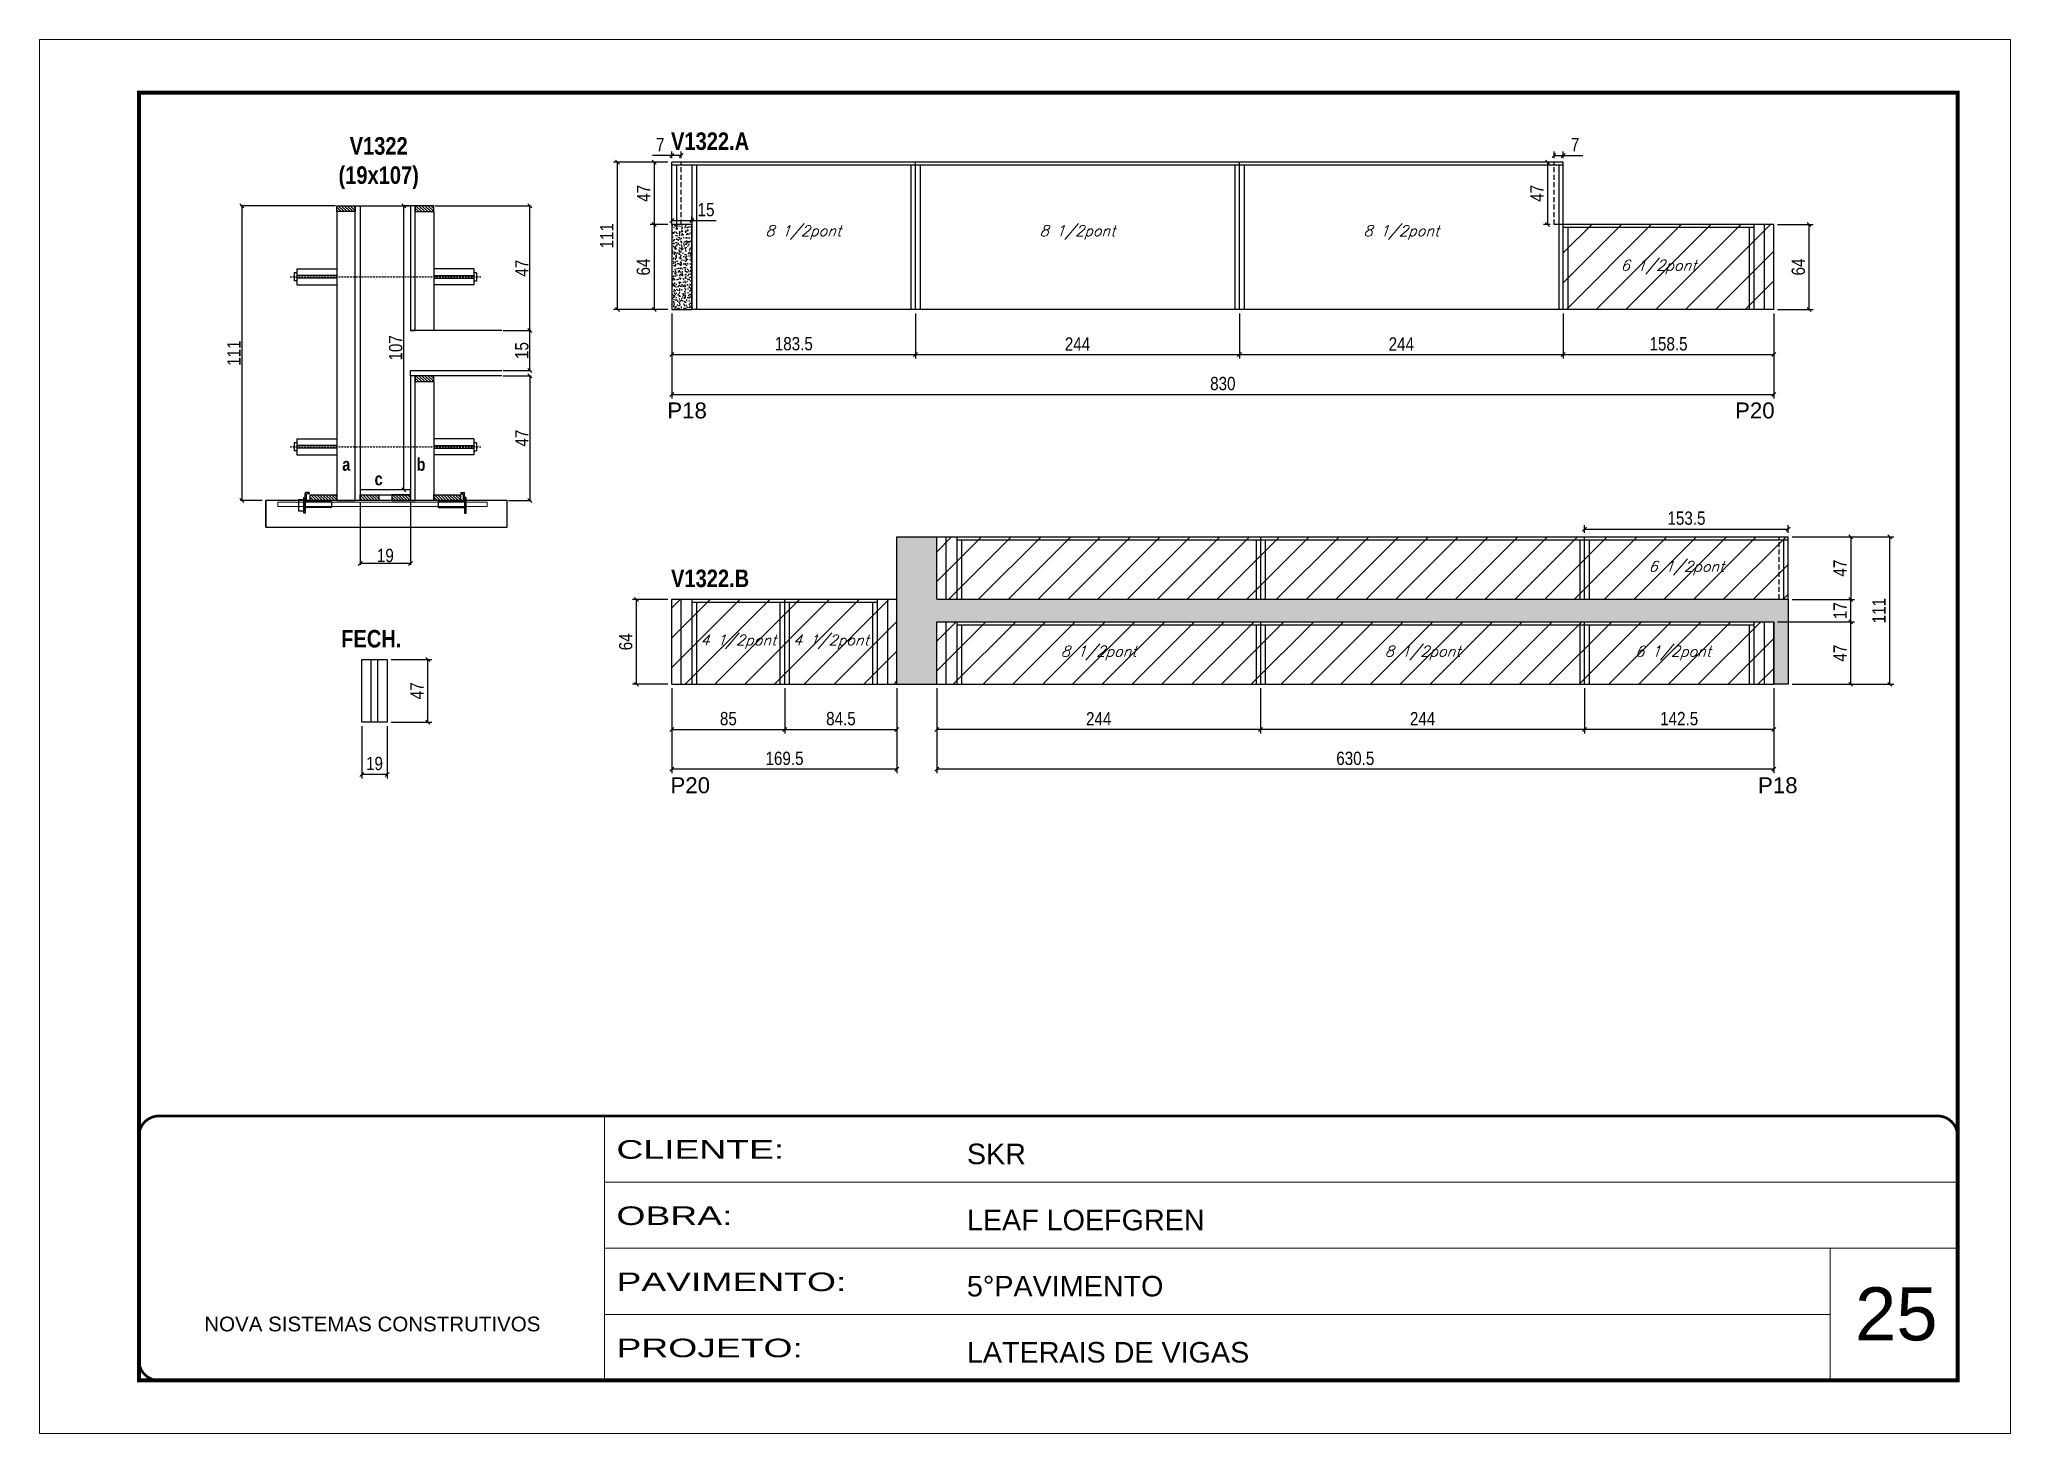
# Model space of a CAD drawing. Extents: x 3309 to 10384, y -2522 to 14608.
# Drawn here: x 3309 to 4794, y 6666 to 7716 of the extents above; entities that cross this region are included whole.
import ezdxf

# ---------------------------------------------------------------- set-up
doc = ezdxf.new("R2010")
doc.units = 0
for name, pattern in [('CONTINUO', [0]), ('DASHED', [0.75, 0.5, -0.25]), ('HIDDEN', [0.375, 0.25, -0.125])]:
    doc.linetypes.add(name, pattern=pattern)
for name, color, linetype in [('5', 5, 'Continuous'), ('barrote', 251, 'Continuous'), ('COTA', 241, 'Continuous'), ('detalhes', 4, 'Continuous'), ('NOMENCLATURA', 7, 'Continuous'), ('Painéis', 200, 'Continuous'), ('presilha', 1, 'Continuous'), ('SARR_2.2x10', 60, 'Continuous'), ('SARR_2.2x7', 40, 'Continuous'), ('SARR_3.5x7', 81, 'Continuous'), ('TENSOR', 3, 'Continuous'), ('texto', 7, 'Continuous')]:
    doc.layers.add(name, color=color, linetype=linetype)
for name, color, linetype, lineweight in [('CARIMBO', 255, 'Continuous', 9), ('CONCRETO', 251, 'Continuous', 25), ('Folhas', 255, 'Continuous', 9), ('Hachura', 251, 'Continuous', 9), ('SARRAFO DE PRESSAO', 251, 'DASHED', 9), ('SCO-___-LAJ', 2, 'Continuous', 0)]:
    doc.layers.add(name, color=color, linetype=linetype, lineweight=lineweight)
doc.styles.add('ARIAL', font='arial.ttf')
doc.styles.add('COTA TECNICA', font='techl___.ttf', dxfattribs={"height": 10})
doc.styles.add('COTA TECNICA 2X', font='techl___.ttf', dxfattribs={"height": 10})
doc.styles.add('Romans', font='romans.shx')
doc.styles.get("Standard").update_dxf_attribs({"font": 'arial.ttf'})
doc.styles.add('TECNICA', font='techb___.ttf', dxfattribs={"height": 10})
doc.styles.add('Tecnologia', font='')
doc.styles.get('Tecnologia').set_extended_font_data('Forgotten Futurist')
doc.dimstyles.new('PAINEL', dxfattribs={"dimtxt": 10, "dimasz": 3, "dimexe": 3, "dimexo": 3, "dimgap": 3, "dimtad": 1, "dimdec": 1, "dimzin": 12, "dimdsep": 46, "dimtxsty": 'COTA TECNICA', "dimblk1": 'OBLIQUE', "dimblk2": 'OBLIQUE', "dimsah": 1, "dimcen": 0.9, "dimclrd": 4, "dimclre": 4, "dimclrt": 240, "dimadec": 1, "dimazin": 3, "dimtfac": 1, "dimtdec": 1, "dimtmove": 0, "dimatfit": 3, "dimfxl": 1, "dimtolj": 1, "dimtzin": 12, "dimarcsym": 0})
doc.dimstyles.new('SECAO', dxfattribs={"dimscale": 0.333333, "dimtxt": 5, "dimasz": 9, "dimexe": 3, "dimexo": 3, "dimgap": 3, "dimtad": 1, "dimdec": 1, "dimlfac": 0.5, "dimzin": 12, "dimdsep": 46, "dimtxsty": 'COTA TECNICA 2X', "dimblk1": 'OBLIQUE', "dimblk2": 'OBLIQUE', "dimsah": 1, "dimcen": 0.9, "dimclrd": 4, "dimclre": 4, "dimclrt": 240, "dimadec": 1, "dimazin": 3, "dimtfac": 1, "dimtdec": 1, "dimtmove": 0, "dimatfit": 3, "dimfxl": 1, "dimtolj": 1, "dimtzin": 12, "dimarcsym": 0})
pattern_1 = [(135, (36786.496, -116143.0389), (-1.122532015, -1.122532015), [])]

msp = doc.modelspace()

# ---------------------------------------------------------------- texts
at = {"layer": '5', "linetype": 'Continuous'}
for s, rotation, p in [('P18', 0.00004, (3782.38, 7430.98)), ('P20', 0.00004, (4586.78, 7430.98)), ('P20', 359.99996, (3784.75, 7148.71)), ('P18', 359.99996, (4604.08, 7148.71))]:
    msp.add_text(s, height=12, rotation=rotation, dxfattribs=at).set_placement(p)
at = {"layer": 'CARIMBO', "style": 'ARIAL'}
msp.add_text('25', height=40, dxfattribs=at).set_placement((4677.23, 6736.55))
at = {"layer": 'detalhes', "style": 'TECNICA'}
for s, p in [('a', (3537.48, 7391.57)), ('b', (3593.46, 7391.56)), ('c', (3561.85, 7380.6))]:
    msp.add_text(s, height=9.6, dxfattribs=at).set_placement(p)
at = {"layer": 'NOMENCLATURA', "style": 'TECNICA'}
for s, p in [('V1322.A', (3785.21, 7633.2)), ('V1322.B', (3785.21, 7303.92)), ('FECH.', (3536.71, 7258.47))]:
    msp.add_text(s, height=13.2, dxfattribs=at).set_placement(p)
at = {"layer": 'NOMENCLATURA', "insert": (3564.96, 7642.83), "char_height": 13.2, "attachment_point": 2, "style": 'TECNICA'}
msp.add_mtext_dynamic_manual_height_columns('V1322\\P(19x107)', width=300.2766, gutter_width=1, heights=[0], dxfattribs=at)
at = {"layer": 'texto', "color": 2, "char_height": 8, "attachment_point": 5, "style": 'Romans'}
for s, insert in [('{\\Q19;\\C256;8 1/2pont}', (3884.83, 7571.01)), ('{\\Q19;\\C256;8 1/2pont}', (4091.42, 7571.01)), ('{\\Q19;\\C256;8 1/2pont}', (4335.42, 7571.01)), ('{\\Q19;\\C256;6 1/2pont}', (4529.17, 7545.01)), ('{\\Q19;\\C256;6 1/2pont}', (4550.17, 7318.24)), ('{\\Q19;\\C256;4 1/2pont}', (3835.92, 7262.74)), ('{\\Q19;\\C256;4 1/2pont}', (3905.67, 7262.74)), ('{\\Q19;\\C256;8 1/2pont}', (4107.42, 7254.3)), ('{\\Q19;\\C256;8 1/2pont}', (4351.42, 7254.3)), ('{\\Q19;\\C256;6 1/2pont}', (4540.17, 7254.3))]:
    msp.add_mtext(s, dxfattribs=dict(at, insert=insert))

# ---------------------------------------------------------------- blocks, each defined once
blk = doc.blocks.new('9999999999')
at = {"color": 30, "linetype": 'CONTINUO'}
for p, q in [((98564.6, 34230.2), (98564.6, 34429.4)), ((98564.6, 34379.6), (99584, 34379.6)), ((98564.6, 34329.8), (99488, 34329.8)), ((99584, 34329.8), (99488, 34329.8)), ((99488, 34329.8), (99488, 34230.2)), ((98564.6, 34280), (99488, 34280))]:
    blk.add_line(p, q, dxfattribs=at)
at = {"color": 30, "linetype": 'CONTINUO', "const_width": 2}
blk.add_lwpolyline([(99584, 34230.2), (99584, 34414.4, 0.414214), (99569, 34429.4), (98229, 34429.4, 0.414214), (98214, 34414.4), (98214, 34245.2, 0.414214), (98229, 34230.2), (99584, 34230.2)], format="xyb", dxfattribs=at)
at = {"layer": 'Folhas'}
blk.add_lwpolyline([(98139, 34190.2), (99624, 34190.2), (99624, 35240.2), (98139, 35240.2)], close=True, dxfattribs=at)
at = {"layer": 'Folhas', "color": 30, "const_width": 3}
blk.add_lwpolyline([(98214, 34230.2), (99584, 34230.2), (99584, 35200.2), (98214, 35200.2)], close=True, dxfattribs=at)
at = {"color": 7, "linetype": 'Continuous', "ltscale": 5, "style": 'ARIAL'}
for s, height, p in [('SKR', 15.48, (98837.7, 34393.1)), ('LEAF LOEFGREN', 15.483, (98837.7, 34343.3)), ('5°PAVIMENTO', 15.483, (98837.7, 34293.5)), ('NOVA SISTEMAS CONSTRUTIVOS', 11.059, (98263.2, 34267.2)), ('LATERAIS DE VIGAS', 15.483, (98837.7, 34243.7))]:
    blk.add_text(s, height=height, dxfattribs=at).set_placement(p)
at = {"layer": 'Folhas', "color": 7, "style": 'Tecnologia', "width": 1.5}
for s, p in [('CLIENTE:', (98573.7, 34397.2)), ('OBRA:', (98573.7, 34347.3)), ('PAVIMENTO:', (98573.7, 34297.5)), ('PROJETO:', (98573.7, 34247.7))]:
    blk.add_text(s, height=14, dxfattribs=at).set_placement(p)
blk = doc.blocks.new('_Oblique')
at = {"color": 0, "linetype": 'ByBlock', "lineweight": -2}
blk.add_line((-0.5, -0.5), (0.5, 0.5), dxfattribs=at)
blk = doc.blocks.new('*D640')
at = {"layer": 'COTA', "color": 4, "lineweight": -2, "transparency": 16777216}
for p, q in [((3551, 7368.1), (3551, 7320.7)), ((3589, 7368.1), (3589, 7320.7)), ((3589, 7321.7), (3551, 7321.7))]:
    blk.add_line(p, q, dxfattribs=at)
at = {"layer": 'Defpoints', "color": 0, "transparency": 16777216}
for p in [(3551, 7369.1), (3589, 7369.1), (3551, 7321.7)]:
    blk.add_point(p, dxfattribs=at)
at = {"layer": 'COTA', "color": 4, "lineweight": -2, "transparency": 16777216, "xscale": 3, "yscale": 3, "zscale": 3, "rotation": 180}
blk.add_blockref('_Oblique', (3551, 7321.7), dxfattribs=at)
at = {"layer": 'COTA', "color": 4, "lineweight": -2, "transparency": 16777216, "xscale": 3, "yscale": 3, "zscale": 3}
blk.add_blockref('_Oblique', (3589, 7321.7), dxfattribs=at)
at = {"layer": 'COTA', "color": 240, "transparency": 16777216, "insert": (3570, 7327.7), "char_height": 10, "attachment_point": 5, "style": 'COTA TECNICA 2X'}
blk.add_mtext('\\A1;19', dxfattribs=at)
blk = doc.blocks.new('PRESILHA METÁLICA 1')
at = {"layer": 'presilha'}
for p, q in [((0, 13), (6, 13)), ((0, 13), (0, 0)), ((6, 0), (0, 0)), ((6, 15.5), (7.5, 15.5)), ((6, -2.5), (6, 15.5)), ((6, 13), (6, 0)), ((7.5, 10.6), (7.5, 19.9)), ((7.5, 15.5), (7.5, -2.5)), ((37.5, 4.1), (7.5, 4.1)), ((12, 21), (8.6, 21)), ((9, 11.6), (9, 18.9)), ((12, 19.5), (9.6, 19.5)), ((37.5, 11), (9.6, 11)), ((12, 21), (12, 19.5)), ((37.5, 11), (37.5, 4.1)), ((7.5, -2.5), (6, -2.5))]:
    blk.add_line(p, q, dxfattribs=at)
for centre, radius, start, end in [((8.6, 19.9), 1.14, 90, 180), ((9.6, 18.9), 0.57, 90, 180), ((9.6, 11.6), 0.57, 180, 270)]:
    blk.add_arc(centre, radius, start, end, dxfattribs=at)
blk = doc.blocks.new('PRESILHA METÁLICA 2')
at = {"layer": 'presilha'}
for p, q in [((-5.2, 23.5), (-5.2, 22)), ((-5.2, 23.5), (-1.9, 23.5)), ((-0.8, 14.6), (-0.8, 22.4)), ((-30.8, 13.5), (-30.8, 6.6)), ((-30.8, 13.5), (-2.8, 13.5)), ((-30.8, 6.6), (-0.8, 6.6)), ((-5.2, 22), (-2.8, 22)), ((-2.2, 14.1), (-2.2, 21.4)), ((0.8, 18), (-0.8, 18)), ((-0.8, 18), (-0.8, 0)), ((-0.8, 0), (0.8, 0)), ((0.8, 0), (0.8, 18))]:
    blk.add_line(p, q, dxfattribs=at)
for centre, radius, start, end in [((-1.9, 22.4), 1.14, 0, 90), ((-2.8, 21.4), 0.57, 0, 90), ((-2.8, 14.1), 0.57, 270, 0)]:
    blk.add_arc(centre, radius, start, end, dxfattribs=at)
blk = doc.blocks.new('*D641')
at = {"layer": 'COTA', "color": 4, "lineweight": -2, "transparency": 16777216}
for p, q in [((3532.4, 7591.1), (3460.9, 7591.1)), ((3461.9, 7591.1), (3461.9, 7369.1)), ((3477.1, 7369.1), (3460.9, 7369.1))]:
    blk.add_line(p, q, dxfattribs=at)
at = {"layer": 'Defpoints', "color": 0, "transparency": 16777216}
for p in [(3533.4, 7591.1), (3461.9, 7369.1), (3478.1, 7369.1)]:
    blk.add_point(p, dxfattribs=at)
at = {"layer": 'COTA', "color": 4, "lineweight": -2, "transparency": 16777216, "xscale": 3, "yscale": 3, "zscale": 3}
for p, rotation in [((3461.9, 7591.1), 90), ((3461.9, 7369.1), 270)]:
    blk.add_blockref('_Oblique', p, dxfattribs=dict(at, rotation=rotation))
at = {"layer": 'COTA', "color": 240, "transparency": 16777216, "insert": (3455.9, 7480.1), "char_height": 10, "attachment_point": 5, "rotation": 90, "style": 'COTA TECNICA 2X'}
blk.add_mtext('\\A1;111', dxfattribs=at)
blk = doc.blocks.new('*D642')
at = {"layer": 'COTA', "color": 4, "lineweight": -2, "transparency": 16777216}
for p, q in [((3658.7, 7463.1), (3679.9, 7463.1)), ((3678.9, 7463.1), (3678.9, 7369.1)), ((3662.8, 7369.1), (3679.9, 7369.1))]:
    blk.add_line(p, q, dxfattribs=at)
at = {"layer": 'Defpoints', "color": 0, "transparency": 16777216}
for p in [(3657.7, 7463.1), (3661.8, 7369.1), (3678.9, 7369.1)]:
    blk.add_point(p, dxfattribs=at)
at = {"layer": 'COTA', "color": 4, "lineweight": -2, "transparency": 16777216, "xscale": 3, "yscale": 3, "zscale": 3}
for p, rotation in [((3678.9, 7463.1), 90), ((3678.9, 7369.1), 270)]:
    blk.add_blockref('_Oblique', p, dxfattribs=dict(at, rotation=rotation))
at = {"layer": 'COTA', "color": 240, "transparency": 16777216, "insert": (3672.8, 7416.1), "char_height": 10, "attachment_point": 5, "rotation": 90, "style": 'COTA TECNICA 2X'}
blk.add_mtext('\\A1;47', dxfattribs=at)
blk = doc.blocks.new('*D643')
at = {"layer": 'COTA', "color": 4, "lineweight": -2, "transparency": 16777216}
for p, q in [((3588, 7591.1), (3582.9, 7591.1)), ((3583.9, 7377.1), (3583.9, 7591.1)), ((3588, 7377.1), (3582.9, 7377.1))]:
    blk.add_line(p, q, dxfattribs=at)
at = {"layer": 'Defpoints', "color": 0, "transparency": 16777216}
for p in [(3583.9, 7591.1), (3589, 7591.1), (3589, 7377.1)]:
    blk.add_point(p, dxfattribs=at)
at = {"layer": 'COTA', "color": 4, "lineweight": -2, "transparency": 16777216, "xscale": 3, "yscale": 3, "zscale": 3}
for p, rotation in [((3583.9, 7591.1), 90), ((3583.9, 7377.1), 270)]:
    blk.add_blockref('_Oblique', p, dxfattribs=dict(at, rotation=rotation))
at = {"layer": 'COTA', "color": 240, "transparency": 16777216, "insert": (3577.8, 7484.1), "char_height": 10, "attachment_point": 5, "rotation": 90, "style": 'COTA TECNICA 2X'}
blk.add_mtext('\\A1;107', dxfattribs=at)
blk = doc.blocks.new('*D644')
at = {"layer": 'COTA', "color": 4, "lineweight": -2, "transparency": 16777216}
for p, q in [((3658.7, 7497.1), (3679.9, 7497.1)), ((3678.9, 7467.1), (3678.9, 7497.1)), ((3658.7, 7467.1), (3679.9, 7467.1))]:
    blk.add_line(p, q, dxfattribs=at)
at = {"layer": 'Defpoints', "color": 0, "transparency": 16777216}
for p in [(3657.7, 7497.1), (3678.9, 7497.1), (3657.7, 7467.1)]:
    blk.add_point(p, dxfattribs=at)
at = {"layer": 'COTA', "color": 4, "lineweight": -2, "transparency": 16777216, "xscale": 3, "yscale": 3, "zscale": 3}
for p, rotation in [((3678.9, 7497.1), 90), ((3678.9, 7467.1), 270)]:
    blk.add_blockref('_Oblique', p, dxfattribs=dict(at, rotation=rotation))
at = {"layer": 'COTA', "color": 240, "transparency": 16777216, "insert": (3672.8, 7482.1), "char_height": 10, "attachment_point": 5, "rotation": 90, "style": 'COTA TECNICA 2X'}
blk.add_mtext('\\A1;15', dxfattribs=at)
blk = doc.blocks.new('*D645')
at = {"layer": 'COTA', "color": 4, "lineweight": -2, "transparency": 16777216}
for p, q in [((3607.6, 7591.1), (3679.9, 7591.1)), ((3678.9, 7497.1), (3678.9, 7591.1)), ((3658.7, 7497.1), (3679.9, 7497.1))]:
    blk.add_line(p, q, dxfattribs=at)
at = {"layer": 'Defpoints', "color": 0, "transparency": 16777216}
for p in [(3606.6, 7591.1), (3678.9, 7591.1), (3657.7, 7497.1)]:
    blk.add_point(p, dxfattribs=at)
at = {"layer": 'COTA', "color": 4, "lineweight": -2, "transparency": 16777216, "xscale": 3, "yscale": 3, "zscale": 3}
for p, rotation in [((3678.9, 7591.1), 90), ((3678.9, 7497.1), 270)]:
    blk.add_blockref('_Oblique', p, dxfattribs=dict(at, rotation=rotation))
at = {"layer": 'COTA', "color": 240, "transparency": 16777216, "insert": (3672.8, 7544.1), "char_height": 10, "attachment_point": 5, "rotation": 90, "style": 'COTA TECNICA 2X'}
blk.add_mtext('\\A1;47', dxfattribs=at)
blk = doc.blocks.new('*D662')
at = {"layer": 'COTA', "color": 4, "lineweight": -2, "transparency": 16777216}
for p, q in [((3785.9, 7510), (3785.9, 7476)), ((3969.4, 7510), (3969.4, 7476)), ((3785.9, 7479), (3969.4, 7479))]:
    blk.add_line(p, q, dxfattribs=at)
at = {"layer": 'Defpoints', "color": 0, "transparency": 16777216}
for p in [(3785.9, 7513), (3969.4, 7513), (3969.4, 7479)]:
    blk.add_point(p, dxfattribs=at)
at = {"layer": 'COTA', "color": 4, "lineweight": -2, "transparency": 16777216, "xscale": 3, "yscale": 3, "zscale": 3, "rotation": 180}
blk.add_blockref('_Oblique', (3785.9, 7479), dxfattribs=at)
at = {"layer": 'COTA', "color": 4, "lineweight": -2, "transparency": 16777216, "xscale": 3, "yscale": 3, "zscale": 3}
blk.add_blockref('_Oblique', (3969.4, 7479), dxfattribs=at)
at = {"layer": 'COTA', "color": 240, "transparency": 16777216, "insert": (3877.7, 7487.2), "char_height": 10, "attachment_point": 5, "style": 'COTA TECNICA'}
blk.add_mtext('\\A1;183.5', dxfattribs=at)
blk = doc.blocks.new('*D663')
at = {"layer": 'COTA', "color": 4, "lineweight": -2, "transparency": 16777216}
for p, q in [((4213.4, 7510), (4213.4, 7476)), ((4457.4, 7510), (4457.4, 7476)), ((4213.4, 7479), (4457.4, 7479))]:
    blk.add_line(p, q, dxfattribs=at)
at = {"layer": 'Defpoints', "color": 0, "transparency": 16777216}
for p in [(4213.4, 7513), (4457.4, 7513), (4457.4, 7479)]:
    blk.add_point(p, dxfattribs=at)
at = {"layer": 'COTA', "color": 4, "lineweight": -2, "transparency": 16777216, "xscale": 3, "yscale": 3, "zscale": 3, "rotation": 180}
blk.add_blockref('_Oblique', (4213.4, 7479), dxfattribs=at)
at = {"layer": 'COTA', "color": 4, "lineweight": -2, "transparency": 16777216, "xscale": 3, "yscale": 3, "zscale": 3}
blk.add_blockref('_Oblique', (4457.4, 7479), dxfattribs=at)
at = {"layer": 'COTA', "color": 240, "transparency": 16777216, "insert": (4335.4, 7487), "char_height": 10, "attachment_point": 5, "style": 'COTA TECNICA'}
blk.add_mtext('\\A1;244', dxfattribs=at)
blk = doc.blocks.new('*D661')
at = {"layer": 'COTA', "color": 4, "lineweight": -2, "transparency": 16777216}
for p, q in [((3785.9, 7510), (3785.9, 7446)), ((4615.9, 7510), (4615.9, 7446)), ((3785.9, 7449), (4615.9, 7449))]:
    blk.add_line(p, q, dxfattribs=at)
at = {"layer": 'Defpoints', "color": 0, "transparency": 16777216}
for p in [(3785.9, 7513), (4615.9, 7513), (4615.9, 7449)]:
    blk.add_point(p, dxfattribs=at)
at = {"layer": 'COTA', "color": 4, "lineweight": -2, "transparency": 16777216, "xscale": 3, "yscale": 3, "zscale": 3, "rotation": 180}
blk.add_blockref('_Oblique', (3785.9, 7449), dxfattribs=at)
at = {"layer": 'COTA', "color": 4, "lineweight": -2, "transparency": 16777216, "xscale": 3, "yscale": 3, "zscale": 3}
blk.add_blockref('_Oblique', (4615.9, 7449), dxfattribs=at)
at = {"layer": 'COTA', "color": 240, "transparency": 16777216, "insert": (4200.9, 7457.2), "char_height": 10, "attachment_point": 5, "style": 'COTA TECNICA'}
blk.add_mtext('\\A1;830', dxfattribs=at)
blk = doc.blocks.new('*D664')
at = {"layer": 'COTA', "color": 4, "lineweight": -2, "transparency": 16777216}
for p, q in [((3782.9, 7624), (3769.5, 7624)), ((3772.5, 7624), (3772.5, 7577)), ((3782.9, 7577), (3769.5, 7577))]:
    blk.add_line(p, q, dxfattribs=at)
at = {"layer": 'Defpoints', "color": 0, "transparency": 16777216}
for p in [(3785.9, 7624), (3772.5, 7577), (3785.9, 7577)]:
    blk.add_point(p, dxfattribs=at)
at = {"layer": 'COTA', "color": 4, "lineweight": -2, "transparency": 16777216, "xscale": 3, "yscale": 3, "zscale": 3}
for p, rotation in [((3772.5, 7624), 90), ((3772.5, 7577), 270)]:
    blk.add_blockref('_Oblique', p, dxfattribs=dict(at, rotation=rotation))
at = {"layer": 'COTA', "color": 240, "transparency": 16777216, "insert": (3764.5, 7600.5), "char_height": 10, "attachment_point": 5, "rotation": 90, "style": 'COTA TECNICA'}
blk.add_mtext('\\A1;47', dxfattribs=at)
blk = doc.blocks.new('*D665')
at = {"layer": 'COTA', "color": 4, "lineweight": -2, "transparency": 16777216}
for p, q in [((3969.4, 7510), (3969.4, 7476)), ((4213.4, 7510), (4213.4, 7476)), ((3969.4, 7479), (4213.4, 7479))]:
    blk.add_line(p, q, dxfattribs=at)
at = {"layer": 'Defpoints', "color": 0, "transparency": 16777216}
for p in [(3969.4, 7513), (4213.4, 7513), (4213.4, 7479)]:
    blk.add_point(p, dxfattribs=at)
at = {"layer": 'COTA', "color": 4, "lineweight": -2, "transparency": 16777216, "xscale": 3, "yscale": 3, "zscale": 3, "rotation": 180}
blk.add_blockref('_Oblique', (3969.4, 7479), dxfattribs=at)
at = {"layer": 'COTA', "color": 4, "lineweight": -2, "transparency": 16777216, "xscale": 3, "yscale": 3, "zscale": 3}
blk.add_blockref('_Oblique', (4213.4, 7479), dxfattribs=at)
at = {"layer": 'COTA', "color": 240, "transparency": 16777216, "insert": (4091.4, 7487), "char_height": 10, "attachment_point": 5, "style": 'COTA TECNICA'}
blk.add_mtext('\\A1;244', dxfattribs=at)
blk = doc.blocks.new('*D666')
at = {"layer": 'COTA', "color": 4, "lineweight": -2, "transparency": 16777216}
for p, q in [((4457.4, 7510), (4457.4, 7476)), ((4615.9, 7510), (4615.9, 7476)), ((4457.4, 7479), (4615.9, 7479))]:
    blk.add_line(p, q, dxfattribs=at)
at = {"layer": 'Defpoints', "color": 0, "transparency": 16777216}
for p in [(4457.4, 7513), (4615.9, 7513), (4615.9, 7479)]:
    blk.add_point(p, dxfattribs=at)
at = {"layer": 'COTA', "color": 4, "lineweight": -2, "transparency": 16777216, "xscale": 3, "yscale": 3, "zscale": 3, "rotation": 180}
blk.add_blockref('_Oblique', (4457.4, 7479), dxfattribs=at)
at = {"layer": 'COTA', "color": 4, "lineweight": -2, "transparency": 16777216, "xscale": 3, "yscale": 3, "zscale": 3}
blk.add_blockref('_Oblique', (4615.9, 7479), dxfattribs=at)
at = {"layer": 'COTA', "color": 240, "transparency": 16777216, "insert": (4536.7, 7487.1), "char_height": 10, "attachment_point": 5, "style": 'COTA TECNICA'}
blk.add_mtext('\\A1;158.5', dxfattribs=at)
blk = doc.blocks.new('*D667')
at = {"layer": 'COTA', "color": 4, "lineweight": -2, "transparency": 16777216}
for p, q in [((4618.9, 7577), (4645.6, 7577)), ((4642.6, 7513), (4642.6, 7577)), ((4618.9, 7513), (4645.6, 7513))]:
    blk.add_line(p, q, dxfattribs=at)
at = {"layer": 'Defpoints', "color": 0, "transparency": 16777216}
for p in [(4615.9, 7577), (4642.6, 7577), (4615.9, 7513)]:
    blk.add_point(p, dxfattribs=at)
at = {"layer": 'COTA', "color": 4, "lineweight": -2, "transparency": 16777216, "xscale": 3, "yscale": 3, "zscale": 3}
for p, rotation in [((4642.6, 7577), 90), ((4642.6, 7513), 270)]:
    blk.add_blockref('_Oblique', p, dxfattribs=dict(at, rotation=rotation))
at = {"layer": 'COTA', "color": 240, "transparency": 16777216, "insert": (4634.5, 7545), "char_height": 10, "attachment_point": 5, "rotation": 90, "style": 'COTA TECNICA'}
blk.add_mtext('\\A1;64', dxfattribs=at)
blk = doc.blocks.new('*D668')
at = {"layer": 'COTA', "color": 4, "lineweight": -2, "transparency": 16777216}
for p, q in [((3574.3, 7249.3), (3604.9, 7249.3)), ((3601.9, 7202.3), (3601.9, 7249.3)), ((3574.3, 7202.3), (3604.9, 7202.3))]:
    blk.add_line(p, q, dxfattribs=at)
at = {"layer": 'Defpoints', "color": 0, "transparency": 16777216}
for p in [(3571.3, 7249.3), (3601.9, 7249.3), (3571.3, 7202.3)]:
    blk.add_point(p, dxfattribs=at)
at = {"layer": 'COTA', "color": 4, "lineweight": -2, "transparency": 16777216, "xscale": 3, "yscale": 3, "zscale": 3}
for p, rotation in [((3601.9, 7249.3), 90), ((3601.9, 7202.3), 270)]:
    blk.add_blockref('_Oblique', p, dxfattribs=dict(at, rotation=rotation))
at = {"layer": 'COTA', "color": 240, "transparency": 16777216, "insert": (3593.8, 7225.8), "char_height": 10, "attachment_point": 5, "rotation": 90, "style": 'COTA TECNICA'}
blk.add_mtext('\\A1;47', dxfattribs=at)
blk = doc.blocks.new('*D669')
at = {"layer": 'COTA', "color": 4, "lineweight": -2, "transparency": 16777216}
for p, q in [((3552.3, 7199.3), (3552.3, 7159.9)), ((3571.3, 7199.3), (3571.3, 7159.9)), ((3571.3, 7162.9), (3552.3, 7162.9))]:
    blk.add_line(p, q, dxfattribs=at)
at = {"layer": 'Defpoints', "color": 0, "transparency": 16777216}
for p in [(3552.3, 7202.3), (3571.3, 7202.3), (3552.3, 7162.9)]:
    blk.add_point(p, dxfattribs=at)
at = {"layer": 'COTA', "color": 4, "lineweight": -2, "transparency": 16777216, "xscale": 3, "yscale": 3, "zscale": 3, "rotation": 180}
blk.add_blockref('_Oblique', (3552.3, 7162.9), dxfattribs=at)
at = {"layer": 'COTA', "color": 4, "lineweight": -2, "transparency": 16777216, "xscale": 3, "yscale": 3, "zscale": 3}
blk.add_blockref('_Oblique', (3571.3, 7162.9), dxfattribs=at)
at = {"layer": 'COTA', "color": 240, "transparency": 16777216, "insert": (3561.8, 7171), "char_height": 10, "attachment_point": 5, "style": 'COTA TECNICA'}
blk.add_mtext('\\A1;19', dxfattribs=at)
blk = doc.blocks.new('*D670')
at = {"layer": 'COTA', "color": 4, "lineweight": -2, "transparency": 16777216}
for p, q in [((4473.4, 7227.7), (4473.4, 7193.7)), ((4615.9, 7227.7), (4615.9, 7193.7)), ((4615.9, 7196.7), (4473.4, 7196.7))]:
    blk.add_line(p, q, dxfattribs=at)
at = {"layer": 'Defpoints', "color": 0, "transparency": 16777216}
for p in [(4473.4, 7230.7), (4615.9, 7230.7), (4473.4, 7196.7)]:
    blk.add_point(p, dxfattribs=at)
at = {"layer": 'COTA', "color": 4, "lineweight": -2, "transparency": 16777216, "xscale": 3, "yscale": 3, "zscale": 3, "rotation": 180}
blk.add_blockref('_Oblique', (4473.4, 7196.7), dxfattribs=at)
at = {"layer": 'COTA', "color": 4, "lineweight": -2, "transparency": 16777216, "xscale": 3, "yscale": 3, "zscale": 3}
blk.add_blockref('_Oblique', (4615.9, 7196.7), dxfattribs=at)
at = {"layer": 'COTA', "color": 240, "transparency": 16777216, "insert": (4544.7, 7204.8), "char_height": 10, "attachment_point": 5, "style": 'COTA TECNICA'}
blk.add_mtext('\\A1;142.5', dxfattribs=at)
blk = doc.blocks.new('*D672')
at = {"layer": 'COTA', "color": 4, "lineweight": -2, "transparency": 16777216}
for p, q in [((3985.4, 7227.7), (3985.4, 7193.7)), ((4229.4, 7227.7), (4229.4, 7193.7)), ((4229.4, 7196.7), (3985.4, 7196.7))]:
    blk.add_line(p, q, dxfattribs=at)
at = {"layer": 'Defpoints', "color": 0, "transparency": 16777216}
for p in [(3985.4, 7230.7), (4229.4, 7230.7), (3985.4, 7196.7)]:
    blk.add_point(p, dxfattribs=at)
at = {"layer": 'COTA', "color": 4, "lineweight": -2, "transparency": 16777216, "xscale": 3, "yscale": 3, "zscale": 3, "rotation": 180}
blk.add_blockref('_Oblique', (3985.4, 7196.7), dxfattribs=at)
at = {"layer": 'COTA', "color": 4, "lineweight": -2, "transparency": 16777216, "xscale": 3, "yscale": 3, "zscale": 3}
blk.add_blockref('_Oblique', (4229.4, 7196.7), dxfattribs=at)
at = {"layer": 'COTA', "color": 240, "transparency": 16777216, "insert": (4107.4, 7204.8), "char_height": 10, "attachment_point": 5, "style": 'COTA TECNICA'}
blk.add_mtext('\\A1;244', dxfattribs=at)
blk = doc.blocks.new('*D671')
at = {"layer": 'COTA', "color": 4, "lineweight": -2, "transparency": 16777216}
for p, q in [((3985.4, 7227.7), (3985.4, 7163.7)), ((4615.9, 7227.7), (4615.9, 7163.7)), ((4615.9, 7166.7), (3985.4, 7166.7))]:
    blk.add_line(p, q, dxfattribs=at)
at = {"layer": 'Defpoints', "color": 0, "transparency": 16777216}
for p in [(3985.4, 7230.7), (4615.9, 7230.7), (3985.4, 7166.7)]:
    blk.add_point(p, dxfattribs=at)
at = {"layer": 'COTA', "color": 4, "lineweight": -2, "transparency": 16777216, "xscale": 3, "yscale": 3, "zscale": 3, "rotation": 180}
blk.add_blockref('_Oblique', (3985.4, 7166.7), dxfattribs=at)
at = {"layer": 'COTA', "color": 4, "lineweight": -2, "transparency": 16777216, "xscale": 3, "yscale": 3, "zscale": 3}
blk.add_blockref('_Oblique', (4615.9, 7166.7), dxfattribs=at)
at = {"layer": 'COTA', "color": 240, "transparency": 16777216, "insert": (4300.7, 7174.9), "char_height": 10, "attachment_point": 5, "style": 'COTA TECNICA'}
blk.add_mtext('\\A1;630.5', dxfattribs=at)
blk = doc.blocks.new('*D673')
at = {"layer": 'COTA', "color": 4, "lineweight": -2, "transparency": 16777216}
for p, q in [((4629.9, 7341.7), (4676.9, 7341.7)), ((4673.9, 7341.7), (4673.9, 7294.7)), ((4629.9, 7294.7), (4676.9, 7294.7))]:
    blk.add_line(p, q, dxfattribs=at)
at = {"layer": 'Defpoints', "color": 0, "transparency": 16777216}
for p in [(4626.9, 7341.7), (4626.9, 7294.7), (4673.9, 7294.7)]:
    blk.add_point(p, dxfattribs=at)
at = {"layer": 'COTA', "color": 4, "lineweight": -2, "transparency": 16777216, "xscale": 3, "yscale": 3, "zscale": 3}
for p, rotation in [((4673.9, 7341.7), 90), ((4673.9, 7294.7), 270)]:
    blk.add_blockref('_Oblique', p, dxfattribs=dict(at, rotation=rotation))
at = {"layer": 'COTA', "color": 240, "transparency": 16777216, "insert": (4665.9, 7318.2), "char_height": 10, "attachment_point": 5, "rotation": 90, "style": 'COTA TECNICA'}
blk.add_mtext('\\A1;47', dxfattribs=at)
blk = doc.blocks.new('*D676')
at = {"layer": 'COTA', "color": 4, "lineweight": -2, "transparency": 16777216}
for p, q in [((4229.4, 7227.7), (4229.4, 7193.7)), ((4473.4, 7227.7), (4473.4, 7193.7)), ((4473.4, 7196.7), (4229.4, 7196.7))]:
    blk.add_line(p, q, dxfattribs=at)
at = {"layer": 'Defpoints', "color": 0, "transparency": 16777216}
for p in [(4229.4, 7230.7), (4473.4, 7230.7), (4229.4, 7196.7)]:
    blk.add_point(p, dxfattribs=at)
at = {"layer": 'COTA', "color": 4, "lineweight": -2, "transparency": 16777216, "xscale": 3, "yscale": 3, "zscale": 3, "rotation": 180}
blk.add_blockref('_Oblique', (4229.4, 7196.7), dxfattribs=at)
at = {"layer": 'COTA', "color": 4, "lineweight": -2, "transparency": 16777216, "xscale": 3, "yscale": 3, "zscale": 3}
blk.add_blockref('_Oblique', (4473.4, 7196.7), dxfattribs=at)
at = {"layer": 'COTA', "color": 240, "transparency": 16777216, "insert": (4351.4, 7204.8), "char_height": 10, "attachment_point": 5, "style": 'COTA TECNICA'}
blk.add_mtext('\\A1;244', dxfattribs=at)
blk = doc.blocks.new('*D674')
at = {"layer": 'COTA', "color": 4, "lineweight": -2, "transparency": 16777216}
for p, q in [((3785.9, 7227.7), (3785.9, 7163.7)), ((3955.4, 7227.7), (3955.4, 7163.7)), ((3955.4, 7166.7), (3785.9, 7166.7))]:
    blk.add_line(p, q, dxfattribs=at)
at = {"layer": 'Defpoints', "color": 0, "transparency": 16777216}
for p in [(3785.9, 7230.7), (3955.4, 7230.7), (3785.9, 7166.7)]:
    blk.add_point(p, dxfattribs=at)
at = {"layer": 'COTA', "color": 4, "lineweight": -2, "transparency": 16777216, "xscale": 3, "yscale": 3, "zscale": 3, "rotation": 180}
blk.add_blockref('_Oblique', (3785.9, 7166.7), dxfattribs=at)
at = {"layer": 'COTA', "color": 4, "lineweight": -2, "transparency": 16777216, "xscale": 3, "yscale": 3, "zscale": 3}
blk.add_blockref('_Oblique', (3955.4, 7166.7), dxfattribs=at)
at = {"layer": 'COTA', "color": 240, "transparency": 16777216, "insert": (3870.7, 7174.9), "char_height": 10, "attachment_point": 5, "style": 'COTA TECNICA'}
blk.add_mtext('\\A1;169.5', dxfattribs=at)
blk = doc.blocks.new('*D675')
at = {"layer": 'COTA', "color": 4, "lineweight": -2, "transparency": 16777216}
for p, q in [((3782.9, 7294.7), (3756.2, 7294.7)), ((3759.2, 7230.7), (3759.2, 7294.7)), ((3782.9, 7230.7), (3756.2, 7230.7))]:
    blk.add_line(p, q, dxfattribs=at)
at = {"layer": 'Defpoints', "color": 0, "transparency": 16777216}
for p in [(3759.2, 7294.7), (3785.9, 7294.7), (3785.9, 7230.7)]:
    blk.add_point(p, dxfattribs=at)
at = {"layer": 'COTA', "color": 4, "lineweight": -2, "transparency": 16777216, "xscale": 3, "yscale": 3, "zscale": 3}
for p, rotation in [((3759.2, 7294.7), 90), ((3759.2, 7230.7), 270)]:
    blk.add_blockref('_Oblique', p, dxfattribs=dict(at, rotation=rotation))
at = {"layer": 'COTA', "color": 240, "transparency": 16777216, "insert": (3751.1, 7262.7), "char_height": 10, "attachment_point": 5, "rotation": 90, "style": 'COTA TECNICA'}
blk.add_mtext('\\A1;64', dxfattribs=at)
blk = doc.blocks.new('*D677')
at = {"layer": 'COTA', "color": 4, "lineweight": -2, "transparency": 16777216}
for p, q in [((4618.9, 7277.7), (4676.9, 7277.7)), ((4673.9, 7230.7), (4673.9, 7277.7)), ((4629.9, 7230.7), (4676.9, 7230.7))]:
    blk.add_line(p, q, dxfattribs=at)
at = {"layer": 'Defpoints', "color": 0, "transparency": 16777216}
for p in [(4615.9, 7277.7), (4673.9, 7277.7), (4626.9, 7230.7)]:
    blk.add_point(p, dxfattribs=at)
at = {"layer": 'COTA', "color": 4, "lineweight": -2, "transparency": 16777216, "xscale": 3, "yscale": 3, "zscale": 3}
for p, rotation in [((4673.9, 7277.7), 90), ((4673.9, 7230.7), 270)]:
    blk.add_blockref('_Oblique', p, dxfattribs=dict(at, rotation=rotation))
at = {"layer": 'COTA', "color": 240, "transparency": 16777216, "insert": (4665.9, 7254.2), "char_height": 10, "attachment_point": 5, "rotation": 90, "style": 'COTA TECNICA'}
blk.add_mtext('\\A1;47', dxfattribs=at)
blk = doc.blocks.new('*D678')
at = {"layer": 'COTA', "color": 4, "lineweight": -2, "transparency": 16777216}
for p, q in [((4629.9, 7294.7), (4676.9, 7294.7)), ((4673.9, 7277.7), (4673.9, 7294.7)), ((4618.9, 7277.7), (4676.9, 7277.7))]:
    blk.add_line(p, q, dxfattribs=at)
at = {"layer": 'Defpoints', "color": 0, "transparency": 16777216}
for p in [(4626.9, 7294.7), (4673.9, 7294.7), (4615.9, 7277.7)]:
    blk.add_point(p, dxfattribs=at)
at = {"layer": 'COTA', "color": 4, "lineweight": -2, "transparency": 16777216, "xscale": 3, "yscale": 3, "zscale": 3}
for p, rotation in [((4673.9, 7294.7), 90), ((4673.9, 7277.7), 270)]:
    blk.add_blockref('_Oblique', p, dxfattribs=dict(at, rotation=rotation))
at = {"layer": 'COTA', "color": 240, "transparency": 16777216, "insert": (4665.9, 7286.2), "char_height": 10, "attachment_point": 5, "rotation": 90, "style": 'COTA TECNICA'}
blk.add_mtext('\\A1;17', dxfattribs=at)
blk = doc.blocks.new('*D679')
at = {"layer": 'COTA', "color": 4, "lineweight": -2, "transparency": 16777216}
for p, q in [((4629.9, 7341.7), (4706.3, 7341.7)), ((4703.3, 7230.7), (4703.3, 7341.7)), ((4629.9, 7230.7), (4706.3, 7230.7))]:
    blk.add_line(p, q, dxfattribs=at)
at = {"layer": 'Defpoints', "color": 0, "transparency": 16777216}
for p in [(4626.9, 7341.7), (4703.3, 7341.7), (4626.9, 7230.7)]:
    blk.add_point(p, dxfattribs=at)
at = {"layer": 'COTA', "color": 4, "lineweight": -2, "transparency": 16777216, "xscale": 3, "yscale": 3, "zscale": 3}
for p, rotation in [((4703.3, 7341.7), 90), ((4703.3, 7230.7), 270)]:
    blk.add_blockref('_Oblique', p, dxfattribs=dict(at, rotation=rotation))
at = {"layer": 'COTA', "color": 240, "transparency": 16777216, "insert": (4695.2, 7286.2), "char_height": 10, "attachment_point": 5, "rotation": 90, "style": 'COTA TECNICA'}
blk.add_mtext('\\A1;111', dxfattribs=at)
blk = doc.blocks.new('*D680')
at = {"layer": 'COTA', "color": 4, "lineweight": -2, "transparency": 16777216}
for p, q in [((3785.9, 7227.7), (3785.9, 7193.7)), ((3870.9, 7227.7), (3870.9, 7193.7)), ((3785.9, 7196.7), (3870.9, 7196.7))]:
    blk.add_line(p, q, dxfattribs=at)
at = {"layer": 'Defpoints', "color": 0, "transparency": 16777216}
for p in [(3785.9, 7230.7), (3870.9, 7230.7), (3870.9, 7196.7)]:
    blk.add_point(p, dxfattribs=at)
at = {"layer": 'COTA', "color": 4, "lineweight": -2, "transparency": 16777216, "xscale": 3, "yscale": 3, "zscale": 3, "rotation": 180}
blk.add_blockref('_Oblique', (3785.9, 7196.7), dxfattribs=at)
at = {"layer": 'COTA', "color": 4, "lineweight": -2, "transparency": 16777216, "xscale": 3, "yscale": 3, "zscale": 3}
blk.add_blockref('_Oblique', (3870.9, 7196.7), dxfattribs=at)
at = {"layer": 'COTA', "color": 240, "transparency": 16777216, "insert": (3828.4, 7204.8), "char_height": 10, "attachment_point": 5, "style": 'COTA TECNICA'}
blk.add_mtext('\\A1;85', dxfattribs=at)
blk = doc.blocks.new('*D681')
at = {"layer": 'COTA', "color": 4, "lineweight": -2, "transparency": 16777216}
for p, q in [((3870.9, 7227.7), (3870.9, 7193.7)), ((3955.4, 7227.7), (3955.4, 7193.7)), ((3870.9, 7196.7), (3955.4, 7196.7))]:
    blk.add_line(p, q, dxfattribs=at)
at = {"layer": 'Defpoints', "color": 0, "transparency": 16777216}
for p in [(3870.9, 7230.7), (3955.4, 7230.7), (3955.4, 7196.7)]:
    blk.add_point(p, dxfattribs=at)
at = {"layer": 'COTA', "color": 4, "lineweight": -2, "transparency": 16777216, "xscale": 3, "yscale": 3, "zscale": 3, "rotation": 180}
blk.add_blockref('_Oblique', (3870.9, 7196.7), dxfattribs=at)
at = {"layer": 'COTA', "color": 4, "lineweight": -2, "transparency": 16777216, "xscale": 3, "yscale": 3, "zscale": 3}
blk.add_blockref('_Oblique', (3955.4, 7196.7), dxfattribs=at)
at = {"layer": 'COTA', "color": 240, "transparency": 16777216, "insert": (3913.2, 7204.8), "char_height": 10, "attachment_point": 5, "style": 'COTA TECNICA'}
blk.add_mtext('\\A1;84.5', dxfattribs=at)
blk = doc.blocks.new('*D709')
at = {"layer": 'COTA', "color": 4, "lineweight": -2, "transparency": 16777216}
for p, q in [((4473.4, 7344.7), (4473.4, 7350.5)), ((4473.4, 7347.5), (4626.9, 7347.5)), ((4626.9, 7344.7), (4626.9, 7350.5))]:
    blk.add_line(p, q, dxfattribs=at)
at = {"layer": 'Defpoints', "color": 0, "transparency": 16777216}
for p in [(4473.4, 7341.7), (4626.9, 7347.5), (4626.9, 7341.7)]:
    blk.add_point(p, dxfattribs=at)
at = {"layer": 'COTA', "color": 4, "lineweight": -2, "transparency": 16777216, "xscale": 3, "yscale": 3, "zscale": 3, "rotation": 180}
blk.add_blockref('_Oblique', (4473.4, 7347.5), dxfattribs=at)
at = {"layer": 'COTA', "color": 4, "lineweight": -2, "transparency": 16777216, "xscale": 3, "yscale": 3, "zscale": 3}
blk.add_blockref('_Oblique', (4626.9, 7347.5), dxfattribs=at)
at = {"layer": 'COTA', "color": 240, "transparency": 16777216, "insert": (4550.2, 7355.8), "char_height": 10, "attachment_point": 5, "style": 'COTA TECNICA'}
blk.add_mtext('\\A1;153.5', dxfattribs=at)
blk = doc.blocks.new('*D835')
at = {"layer": 'COTA', "color": 4, "lineweight": -2, "transparency": 16777216}
for p, q in [((3782.9, 7577), (3769.5, 7577)), ((3772.5, 7577), (3772.5, 7513)), ((3782.9, 7513), (3769.5, 7513))]:
    blk.add_line(p, q, dxfattribs=at)
at = {"layer": 'Defpoints', "color": 0, "transparency": 16777216}
for p in [(3785.9, 7577), (3772.5, 7513), (3785.9, 7513)]:
    blk.add_point(p, dxfattribs=at)
at = {"layer": 'COTA', "color": 4, "lineweight": -2, "transparency": 16777216, "xscale": 3, "yscale": 3, "zscale": 3}
for p, rotation in [((3772.5, 7577), 90), ((3772.5, 7513), 270)]:
    blk.add_blockref('_Oblique', p, dxfattribs=dict(at, rotation=rotation))
at = {"layer": 'COTA', "color": 240, "transparency": 16777216, "insert": (3764.4, 7545), "char_height": 10, "attachment_point": 5, "rotation": 90, "style": 'COTA TECNICA'}
blk.add_mtext('\\A1;64', dxfattribs=at)
blk = doc.blocks.new('*D836')
at = {"layer": 'COTA', "color": 4, "lineweight": -2, "transparency": 16777216}
for p, q in [((3785.9, 7580), (3785.9, 7583)), ((3785.9, 7580), (3800.9, 7580)), ((3800.9, 7580), (3800.9, 7583)), ((3800.9, 7580), (3819.3, 7580))]:
    blk.add_line(p, q, dxfattribs=at)
at = {"layer": 'Defpoints', "color": 0, "transparency": 16777216}
for p in [(3785.9, 7577), (3800.9, 7580), (3800.9, 7577)]:
    blk.add_point(p, dxfattribs=at)
at = {"layer": 'COTA', "color": 4, "lineweight": -2, "transparency": 16777216, "xscale": 3, "yscale": 3, "zscale": 3, "rotation": 180}
blk.add_blockref('_Oblique', (3785.9, 7580), dxfattribs=at)
at = {"layer": 'COTA', "color": 4, "lineweight": -2, "transparency": 16777216, "xscale": 3, "yscale": 3, "zscale": 3}
blk.add_blockref('_Oblique', (3800.9, 7580), dxfattribs=at)
at = {"layer": 'COTA', "color": 240, "transparency": 16777216, "insert": (3811.6, 7588.2), "char_height": 10, "attachment_point": 5, "style": 'COTA TECNICA'}
blk.add_mtext('\\A1;15', dxfattribs=at)
blk = doc.blocks.new('*D837')
at = {"layer": 'COTA', "color": 4, "lineweight": -2, "transparency": 16777216}
for p, q in [((3785.9, 7629.1), (3771.2, 7629.1)), ((3785.9, 7627), (3785.9, 7632.1)), ((3792.9, 7629.1), (3785.9, 7629.1)), ((3792.9, 7627), (3792.9, 7632.1))]:
    blk.add_line(p, q, dxfattribs=at)
at = {"layer": 'Defpoints', "color": 0, "transparency": 16777216}
for p in [(3785.9, 7629.1), (3785.9, 7624), (3792.9, 7624)]:
    blk.add_point(p, dxfattribs=at)
at = {"layer": 'COTA', "color": 4, "lineweight": -2, "transparency": 16777216, "xscale": 3, "yscale": 3, "zscale": 3, "rotation": 180}
blk.add_blockref('_Oblique', (3785.9, 7629.1), dxfattribs=at)
at = {"layer": 'COTA', "color": 4, "lineweight": -2, "transparency": 16777216, "xscale": 3, "yscale": 3, "zscale": 3}
blk.add_blockref('_Oblique', (3792.9, 7629.1), dxfattribs=at)
at = {"layer": 'COTA', "color": 240, "transparency": 16777216, "insert": (3777.1, 7637.2), "char_height": 10, "attachment_point": 5, "style": 'COTA TECNICA'}
blk.add_mtext('\\A1;7', dxfattribs=at)
blk = doc.blocks.new('*D1603')
at = {"layer": 'COTA', "color": 4, "lineweight": -2, "transparency": 16777216}
for p, q in [((3782.9, 7624), (3741.8, 7624)), ((3744.8, 7513), (3744.8, 7624)), ((3782.9, 7513), (3741.8, 7513))]:
    blk.add_line(p, q, dxfattribs=at)
at = {"layer": 'Defpoints', "color": 0, "transparency": 16777216}
for p in [(3744.8, 7624), (3785.9, 7624), (3785.9, 7513)]:
    blk.add_point(p, dxfattribs=at)
at = {"layer": 'COTA', "color": 4, "lineweight": -2, "transparency": 16777216, "xscale": 3, "yscale": 3, "zscale": 3}
for p, rotation in [((3744.8, 7624), 90), ((3744.8, 7513), 270)]:
    blk.add_blockref('_Oblique', p, dxfattribs=dict(at, rotation=rotation))
at = {"layer": 'COTA', "color": 240, "transparency": 16777216, "insert": (3736.8, 7568.5), "char_height": 10, "attachment_point": 5, "rotation": 90, "style": 'COTA TECNICA'}
blk.add_mtext('\\A1;111', dxfattribs=at)
blk = doc.blocks.new('*D1604')
at = {"layer": 'COTA', "color": 4, "lineweight": -2, "transparency": 16777216}
for p, q in [((4447.4, 7624), (4442.6, 7624)), ((4445.6, 7624), (4445.6, 7577)), ((4447.4, 7577), (4442.6, 7577))]:
    blk.add_line(p, q, dxfattribs=at)
at = {"layer": 'Defpoints', "color": 0, "transparency": 16777216}
for p in [(4450.4, 7624), (4445.6, 7577), (4450.4, 7577)]:
    blk.add_point(p, dxfattribs=at)
at = {"layer": 'COTA', "color": 4, "lineweight": -2, "transparency": 16777216, "xscale": 3, "yscale": 3, "zscale": 3}
for p, rotation in [((4445.6, 7624), 90), ((4445.6, 7577), 270)]:
    blk.add_blockref('_Oblique', p, dxfattribs=dict(at, rotation=rotation))
at = {"layer": 'COTA', "color": 240, "transparency": 16777216, "insert": (4437.6, 7600.5), "char_height": 10, "attachment_point": 5, "rotation": 90, "style": 'COTA TECNICA'}
blk.add_mtext('\\A1;47', dxfattribs=at)
blk = doc.blocks.new('*D1605')
at = {"layer": 'COTA', "color": 4, "lineweight": -2, "transparency": 16777216}
for p, q in [((4450.4, 7627), (4450.4, 7632.1)), ((4450.4, 7629.1), (4457.4, 7629.1)), ((4457.4, 7627), (4457.4, 7632.1)), ((4457.4, 7629.1), (4472.2, 7629.1))]:
    blk.add_line(p, q, dxfattribs=at)
at = {"layer": 'Defpoints', "color": 0, "transparency": 16777216}
for p in [(4450.4, 7624), (4457.4, 7629.1), (4457.4, 7624)]:
    blk.add_point(p, dxfattribs=at)
at = {"layer": 'COTA', "color": 4, "lineweight": -2, "transparency": 16777216, "xscale": 3, "yscale": 3, "zscale": 3, "rotation": 180}
blk.add_blockref('_Oblique', (4450.4, 7629.1), dxfattribs=at)
at = {"layer": 'COTA', "color": 4, "lineweight": -2, "transparency": 16777216, "xscale": 3, "yscale": 3, "zscale": 3}
blk.add_blockref('_Oblique', (4457.4, 7629.1), dxfattribs=at)
at = {"layer": 'COTA', "color": 240, "transparency": 16777216, "insert": (4466.3, 7637.2), "char_height": 10, "attachment_point": 5, "style": 'COTA TECNICA'}
blk.add_mtext('\\A1;7', dxfattribs=at)

# ---------------------------------------------------------------- dimensions: what is measured, and where the dimension line sits
at = {"layer": 'COTA'}
for base, p1, p2, picture, middle in [((3785.92, 7629.08), (3792.92, 7624.01), (3785.92, 7624.01), '*D837', (3777.06, 7637.16)), ((4457.42, 7629.08), (4450.42, 7624.01), (4457.42, 7624.01), '*D1605', (4466.29, 7637.16)), ((3800.92, 7580.04), (3785.92, 7577.01), (3800.92, 7577.01), '*D836', (3811.61, 7588.15)), ((3969.42, 7478.96), (3785.92, 7513.01), (3969.42, 7513.01), '*D662', (3877.67, 7487.2)), ((4615.92, 7448.99), (3785.92, 7513.01), (4615.92, 7513.01), '*D661', (4200.92, 7457.24)), ((4213.42, 7478.96), (3969.42, 7513.01), (4213.42, 7513.01), '*D665', (4091.42, 7487.04)), ((4615.92, 7478.96), (4457.42, 7513.01), (4615.92, 7513.01), '*D666', (4536.67, 7487.09)), ((4626.92, 7347.54), (4473.42, 7341.74), (4626.92, 7341.74), '*D709', (4550.17, 7355.75)), ((3870.92, 7196.69), (3785.92, 7230.74), (3870.92, 7230.74), '*D680', (3828.42, 7204.82)), ((3552.31, 7162.87), (3571.31, 7202.29), (3552.31, 7202.29), '*D669', (3561.81, 7170.96))]:
    dim = msp.add_linear_dim(base=base, p1=p1, p2=p2, dimstyle='PAINEL', dxfattribs=at)
    dim.commit()
    dim.dimension.update_dxf_attribs({"geometry": picture, "text_midpoint": middle})
for base, p1, p2, angle, dimstyle, picture, middle in [((3744.81, 7624.01), (3785.92, 7513.01), (3785.92, 7624.01), 90, 'PAINEL', '*D1603', (3736.75, 7568.51)), ((3772.53, 7577.01), (3785.92, 7624.01), (3785.92, 7577.01), 90, 'PAINEL', '*D664', (3764.46, 7600.51)), ((4445.65, 7577.01), (4450.42, 7624.01), (4450.42, 7577.01), 90, 'PAINEL', '*D1604', (4437.58, 7600.51)), ((3461.91, 7369.13, 0), (3533.36, 7591.13), (3478.14, 7369.13, 0), 90, 'SECAO', '*D641', (3455.85, 7480.13, 0)), ((3583.88, 7591.13), (3588.96, 7377.13), (3588.96, 7591.13), 90, 'SECAO', '*D643', (3577.78, 7484.13)), ((3678.88, 7591.13), (3657.66, 7497.13), (3606.56, 7591.13), 90, 'SECAO', '*D645', (3672.8, 7544.13)), ((3772.53, 7513.01), (3785.92, 7577.01), (3785.92, 7513.01), 90, 'PAINEL', '*D835', (3764.43, 7545.01)), ((4642.61, 7577.01), (4615.92, 7513.01), (4615.92, 7577.01), 90, 'PAINEL', '*D667', (4634.51, 7545.01)), ((3678.88, 7497.13), (3657.66, 7467.13), (3657.66, 7497.13), 90, 'SECAO', '*D644', (3672.77, 7482.13)), ((3678.88, 7369.13, 0), (3657.66, 7463.13), (3661.77, 7369.13, 0), 90, 'SECAO', '*D642', (3672.8, 7416.13, 0)), ((4673.94, 7294.74), (4626.92, 7341.74), (4626.92, 7294.74), 90, 'PAINEL', '*D673', (4665.86, 7318.24)), ((4703.3, 7341.74), (4626.92, 7230.74), (4626.92, 7341.74), 90, 'PAINEL', '*D679', (4695.24, 7286.24)), ((3759.24, 7294.74), (3785.92, 7230.74), (3785.92, 7294.74), 90, 'PAINEL', '*D675', (3751.14, 7262.74)), ((4673.94, 7277.74), (4626.92, 7230.74), (4615.92, 7277.74), 90, 'PAINEL', '*D677', (4665.86, 7254.24)), ((3601.9, 7249.29), (3571.31, 7202.29), (3571.31, 7249.29), 90, 'PAINEL', '*D668', (3593.83, 7225.79)), ((3785.92, 7166.72), (3955.42, 7230.74), (3785.92, 7230.74), 180, 'PAINEL', '*D674', (3870.67, 7174.86)), ((3985.42, 7166.72), (4615.92, 7230.74), (3985.42, 7230.74), 180, 'PAINEL', '*D671', (4300.67, 7174.94)), ((4229.42, 7196.69), (4473.42, 7230.74), (4229.42, 7230.74), 180, 'PAINEL', '*D676', (4351.42, 7204.76)), ((4473.42, 7196.69), (4615.92, 7230.74), (4473.42, 7230.74), 180, 'PAINEL', '*D670', (4544.67, 7204.8))]:
    dim = msp.add_linear_dim(base=base, p1=p1, p2=p2, angle=angle, dimstyle=dimstyle, dxfattribs=at)
    dim.commit()
    dim.dimension.update_dxf_attribs({"geometry": picture, "text_midpoint": middle})
for base, p1, p2, picture, middle in [((4457.42, 7478.96), (4213.42, 7513.01), (4457.42, 7513.01), '*D663', (4335.42, 7487.04)), ((3955.42, 7196.69), (3870.92, 7230.74), (3955.42, 7230.74), '*D681', (3913.17, 7204.82))]:
    dim = msp.add_linear_dim(base=base, p1=p1, p2=p2, dimstyle='PAINEL', override={"dimtmove": 1}, dxfattribs=at)
    dim.commit()
    dim.dimension.update_dxf_attribs({"geometry": picture, "text_midpoint": middle})
dim = msp.add_linear_dim(base=(3550.96, 7321.66), p1=(3588.96, 7369.13), p2=(3550.96, 7369.13), angle=180, dimstyle='SECAO', dxfattribs=at)
dim.commit()
dim.dimension.update_dxf_attribs({"geometry": '*D640', "text_midpoint": (3569.96, 7321.66), "dimtype": 160})
for base, p1, p2, angle, picture, middle in [((4673.94, 7294.74), (4615.92, 7277.74), (4626.92, 7294.74), 90, '*D678', (4665.86, 7286.24)), ((3985.42, 7196.69), (4229.42, 7230.74), (3985.42, 7230.74), 180, '*D672', (4107.42, 7204.76))]:
    dim = msp.add_linear_dim(base=base, p1=p1, p2=p2, angle=angle, dimstyle='PAINEL', override={"dimtmove": 1}, dxfattribs=at)
    dim.commit()
    dim.dimension.update_dxf_attribs({"geometry": picture, "text_midpoint": middle})

# ---------------------------------------------------------------- hatches: boundary and pattern name
at = {"layer": 'COTA'}
h = msp.add_hatch(dxfattribs=at)
h.set_pattern_fill('AR-CONC', color=256, scale=0.03)
h.set_pattern_definition([(50, (-1598.5, 0), (5.46554, -0.4781726), [0.5715, -6.2865]), (355, (-1598.5, 0), (-1.0573026, 5.7317054), [0.4572, -5.0292175]), (100.451445, (-1598.0445, -0.04), (4.4082374, 5.2535326), [0.4857003, -5.3427073]), (46.1842, (-1598.5, 1.524), (8.132371, -1.26127), [0.85725, -9.42975]), (96.63556, (-1597.822, 1.419), (7.122124, 7.422784), [0.728551, -8.014068]), (351.18415, (-1598.5, 1.524), (7.122124, 7.422784), [0.685799, -7.543792]), (21, (-1597.738, 1.143), (4.5484317, -3.067956), [0.5715, -6.2865]), (326, (-1597.738, 1.143), (1.854061, 5.525639), [0.4572, -5.0292]), (71.451445, (-1597.359, 0.8873), (6.4024926, 2.457683), [0.4857003, -5.342698]), (37.5, (-1598.5, 0), (0.0926581, 2.53665117), [0, -4.96824, 0, -5.1054, 0, -5.04825]), (7.5, (-1598.5, 0), (2.0045899, 3.00541724), [0, -2.91084, 0, -4.85394, 0, -1.92405]), (327.5, (-1600.1993, 0), (4.06771786, -0.1718623), [0, -1.905, 0, -5.9436, 0, -7.8867]), (317.5, (-1600.9613, 0), (4.4438754, 0.7627947), [0, -2.4765, 0, -3.94716, 0, -5.6007])])
h.paths.add_polyline_path([(3800.92, 7577.01), (3785.92, 7577.01), (3785.92, 7513.01), (3800.92, 7513.01)])
h = msp.add_hatch(dxfattribs=at)
h.set_pattern_fill('AR-CONC', color=256, scale=0.03)
h.set_pattern_definition([(50, (-1613.5, -9e-13), (5.46554, -0.4781726), [0.5715, -6.2865]), (355, (-1613.5, -9e-13), (-1.0573026, 5.7317054), [0.4572, -5.0292175]), (100.451445, (-1613.0445, -0.04), (4.4082374, 5.2535326), [0.4857003, -5.3427073]), (46.1842, (-1613.5, 1.524), (8.132371, -1.26127), [0.85725, -9.42975]), (96.63556, (-1612.822, 1.419), (7.122124, 7.422784), [0.728551, -8.014068]), (351.18415, (-1613.5, 1.524), (7.122124, 7.422784), [0.685799, -7.543792]), (21, (-1612.738, 1.143), (4.5484317, -3.067956), [0.5715, -6.2865]), (326, (-1612.738, 1.143), (1.854061, 5.525639), [0.4572, -5.0292]), (71.451445, (-1612.359, 0.8873), (6.4024926, 2.457683), [0.4857003, -5.342698]), (37.5, (-1613.5, -9e-13), (0.0926581, 2.53665117), [0, -4.96824, 0, -5.1054, 0, -5.04825]), (7.5, (-1613.5, -9e-13), (2.0045899, 3.00541724), [0, -2.91084, 0, -4.85394, 0, -1.92405]), (327.5, (-1615.1993, -9e-13), (4.06771786, -0.1718623), [0, -1.905, 0, -5.9436, 0, -7.8867]), (317.5, (-1615.9613, -9e-13), (4.4438754, 0.7627947), [0, -2.4765, 0, -3.94716, 0, -5.6007])])
h.paths.add_polyline_path([(3955.42, 7230.74), (3985.42, 7230.74), (3985.42, 7277.74), (4615.92, 7277.74), (4615.92, 7230.74), (4626.92, 7230.74), (4626.92, 7294.74), (3985.42, 7294.74), (3985.42, 7341.74), (3955.42, 7341.74), (3955.42, 7294.74)])
at = {"layer": 'Hachura', "linetype": 'ByBlock'}
h = msp.add_hatch(dxfattribs=at)
h.set_pattern_fill('ANSI31', color=256, scale=5)
h.paths.add_polyline_path([(4615.92, 7577.01), (4457.42, 7577.01), (4457.42, 7513.01), (4615.92, 7513.01)])
h.paths.add_polyline_path([(4626.92, 7341.74), (4473.42, 7341.74), (4473.42, 7294.74), (4626.92, 7294.74)])
h.paths.add_polyline_path([(4473.42, 7341.74), (4229.42, 7341.74), (4229.42, 7294.74), (4473.42, 7294.74)])
h.paths.add_polyline_path([(4229.42, 7341.74), (3985.42, 7341.74), (3985.42, 7294.74), (4229.42, 7294.74)])
h.paths.add_polyline_path([(4229.42, 7277.74), (3985.42, 7277.74), (3985.42, 7230.74), (4229.42, 7230.74)])
h.paths.add_polyline_path([(4473.42, 7277.74), (4229.42, 7277.74), (4229.42, 7230.74), (4473.42, 7230.74)])
h.paths.add_polyline_path([(4615.92, 7277.74), (4473.42, 7277.74), (4473.42, 7230.74), (4615.92, 7230.74)])
h.paths.add_polyline_path([(3955.42, 7294.74), (3870.92, 7294.74), (3870.92, 7230.74), (3955.42, 7230.74)])
h.paths.add_polyline_path([(3870.92, 7294.74), (3785.92, 7294.74), (3785.92, 7230.74), (3870.92, 7230.74)])
at = {"layer": 'SARR_2.2x10'}
h = msp.add_hatch(dxfattribs=at)
h.set_pattern_fill('ANSI31', color=256, scale=0.5, angle=90)
h.set_pattern_definition([(135, (36706.896, -116143.0389), (-1.122532015, -1.122532015), [])])
h.paths.add_polyline_path([(3513.36, 7373.53), (3513.36, 7369.13), (3533.36, 7369.13), (3533.36, 7373.53)])
h = msp.add_hatch(dxfattribs=at)
h.set_pattern_fill('ANSI31', color=256, scale=0.5, angle=90)
h.set_pattern_definition([(135, (36800.096, -116143.0389), (-1.122532015, -1.122532015), [])])
h.paths.add_polyline_path([(3606.56, 7373.53), (3606.56, 7369.13), (3626.56, 7369.13), (3626.56, 7373.53)])
at = {"layer": 'SARR_2.2x7'}
h = msp.add_hatch(dxfattribs=at)
h.set_pattern_fill('ANSI31', color=256, scale=0.5, angle=90)
h.set_pattern_definition([(135, (36720.896, -115925.4389), (-1.122532015, -1.122532015), [])])
h.paths.add_polyline_path([(3547.36, 7591.13), (3547.36, 7586.73), (3533.36, 7586.73), (3533.36, 7591.13)])
h = msp.add_hatch(dxfattribs=at)
h.set_pattern_fill('ANSI31', color=256, scale=0.5, angle=90)
h.set_pattern_definition([(135, (36700.896, -115925.4389), (-1.122532015, -1.122532015), [])])
h.paths.add_polyline_path([(3592.56, 7591.13), (3592.56, 7586.73), (3606.56, 7586.73), (3606.56, 7591.13)])
h = msp.add_hatch(dxfattribs=at)
h.set_pattern_fill('ANSI31', color=256, scale=0.5, angle=90)
h.set_pattern_definition([(135, (36700.896, -116053.4389), (-1.122532015, -1.122532015), [])])
h.paths.add_polyline_path([(3592.56, 7463.13), (3592.56, 7458.73), (3606.56, 7458.73), (3606.56, 7463.13)])
h = msp.add_hatch(dxfattribs=at)
h.set_pattern_fill('ANSI31', color=256, scale=0.5, angle=90)
h.set_pattern_definition(pattern_1)
h.paths.add_polyline_path([(3564.96, 7369.13), (3564.96, 7373.53), (3550.96, 7373.53), (3550.96, 7369.13)])
h = msp.add_hatch(dxfattribs=at)
h.set_pattern_fill('ANSI31', color=256, scale=0.5, angle=90)
h.set_pattern_definition(pattern_1)
h.paths.add_polyline_path([(3574.96, 7373.53), (3574.96, 7369.13), (3588.96, 7369.13), (3588.96, 7373.53)])

# ---------------------------------------------------------------- linework, layer by layer
at = {"ltscale": 3}
for p, q in [((3501.36, 7540.65), (3501.36, 7534.65)), ((3503.36, 7540.65), (3501.36, 7540.65)), ((3503.36, 7534.65), (3501.36, 7534.65)), ((3503.36, 7543.65), (3503.36, 7531.65)), ((3503.36, 7543.65), (3533.36, 7543.65)), ((3533.36, 7538.65), (3503.36, 7538.65)), ((3533.36, 7536.65), (3503.36, 7536.65)), ((3503.36, 7531.65), (3533.36, 7531.65)), ((3636.56, 7543.65), (3606.56, 7543.65)), ((3606.56, 7538.65), (3636.56, 7538.65)), ((3606.56, 7536.65), (3636.56, 7536.65)), ((3636.56, 7531.65), (3606.56, 7531.65)), ((3636.56, 7543.65), (3636.56, 7531.65)), ((3638.56, 7540.65), (3636.56, 7540.65)), ((3636.56, 7534.65), (3638.56, 7534.65)), ((3638.56, 7540.65), (3638.56, 7534.65)), ((3501.36, 7412.58), (3501.36, 7406.58)), ((3503.36, 7412.58), (3501.36, 7412.58)), ((3503.36, 7415.58), (3503.36, 7403.58)), ((3503.36, 7415.58), (3533.36, 7415.58)), ((3533.36, 7410.58), (3503.36, 7410.58)), ((3636.56, 7415.58), (3606.56, 7415.58)), ((3606.56, 7410.58), (3636.56, 7410.58)), ((3636.56, 7415.58), (3636.56, 7403.58)), ((3638.56, 7412.58), (3636.56, 7412.58)), ((3638.56, 7412.58), (3638.56, 7406.58)), ((3503.36, 7406.58), (3501.36, 7406.58)), ((3533.36, 7408.58), (3503.36, 7408.58)), ((3503.36, 7403.58), (3533.36, 7403.58)), ((3606.56, 7408.58), (3636.56, 7408.58)), ((3636.56, 7403.58), (3606.56, 7403.58)), ((3636.56, 7406.58), (3638.56, 7406.58))]:
    msp.add_line(p, q, dxfattribs=at)
at = {"layer": 'barrote'}
msp.add_lwpolyline([(3479.9, 7349.13), (3661.82, 7349.13), (3661.82, 7369.13), (3479.9, 7369.13)], close=True, dxfattribs=at)
at = {"layer": 'CONCRETO', "linetype": 'Continuous'}
for p, q in [((3550.96, 7591.13), (3588.96, 7591.13)), ((3657.66, 7497.13), (3588.96, 7497.13))]:
    msp.add_line(p, q, dxfattribs=at)
at = {"layer": 'COTA'}
for p, q in [((3785.92, 7577.01), (3785.92, 7513.01)), ((4457.42, 7577.01), (4450.42, 7577.01)), ((3785.92, 7513.01), (3800.92, 7513.01)), ((3955.42, 7294.74), (3955.42, 7341.74)), ((3955.42, 7341.74), (3985.42, 7341.74)), ((4626.92, 7294.74), (4626.92, 7230.74)), ((3955.42, 7230.74), (3985.42, 7230.74)), ((4626.92, 7230.74), (4615.92, 7230.74))]:
    msp.add_line(p, q, dxfattribs=at)
at = {"layer": 'detalhes', "color": 250}
msp.add_line((3479.9, 7349.13), (3479.9, 7369.13), dxfattribs=at)
at = {"layer": 'Painéis', "linetype": 'ByBlock'}
for p, q in [((4457.42, 7624.01), (3785.92, 7624.01)), ((3785.92, 7577.01), (3785.92, 7624.01)), ((3969.42, 7513.01), (3969.42, 7624.01)), ((4213.42, 7513.01), (4213.42, 7624.01)), ((4457.42, 7513.01), (4457.42, 7624.01)), ((3800.92, 7577.01), (3785.92, 7577.01)), ((3800.92, 7513.01), (3800.92, 7577.01)), ((4615.92, 7577.01), (4457.42, 7577.01)), ((4615.92, 7513.01), (4615.92, 7577.01)), ((4615.92, 7513.01), (3800.92, 7513.01)), ((3985.42, 7341.74), (4626.92, 7341.74)), ((3985.42, 7294.74), (3985.42, 7341.74)), ((4229.42, 7294.74), (4229.42, 7341.74)), ((4473.42, 7294.74), (4473.42, 7341.74)), ((4626.92, 7294.74), (4626.92, 7341.74)), ((3785.92, 7230.74), (3785.92, 7294.74)), ((3785.92, 7294.74), (3955.42, 7294.74)), ((3870.92, 7230.74), (3870.92, 7294.74)), ((3955.42, 7230.74), (3955.42, 7294.74)), ((3985.42, 7294.74), (4626.92, 7294.74)), ((3985.42, 7230.74), (3985.42, 7277.74)), ((3985.42, 7277.74), (4615.92, 7277.74)), ((4229.42, 7230.74), (4229.42, 7277.74)), ((4473.42, 7230.74), (4473.42, 7277.74)), ((4615.92, 7230.74), (4615.92, 7277.74)), ((3552.31, 7202.29), (3552.31, 7249.29)), ((3552.31, 7249.29), (3571.31, 7249.29)), ((3571.31, 7249.29), (3571.31, 7202.29)), ((3785.92, 7230.74), (3955.42, 7230.74)), ((3985.42, 7230.74), (4615.92, 7230.74)), ((3571.31, 7202.29), (3552.31, 7202.29))]:
    msp.add_line(p, q, dxfattribs=at)
at = {"layer": 'Painéis', "linetype": 'Continuous'}
for points in [[(3547.36, 7369.13), (3547.36, 7591.13), (3550.96, 7591.13), (3550.96, 7369.13)], [(3592.56, 7497.13), (3592.56, 7591.13), (3588.96, 7591.13), (3588.96, 7497.13)], [(3592.56, 7369.13), (3592.56, 7463.13), (3588.96, 7463.13), (3588.96, 7369.13)], [(3588.96, 7377.13), (3550.96, 7377.13), (3550.96, 7373.53), (3588.96, 7373.53)]]:
    msp.add_lwpolyline(points, close=True, dxfattribs=at)
at = {"layer": 'Painéis', "linetype": 'Continuous', "elevation": 0}
msp.add_lwpolyline([(3657.66, 7463.13), (3588.96, 7463.13), (3588.96, 7467.13), (3657.66, 7467.13)], dxfattribs=at)
at = {"layer": 'SARR_2.2x10'}
for points in [[(3513.36, 7373.53), (3533.36, 7373.53), (3533.36, 7369.13), (3513.36, 7369.13)], [(3606.56, 7373.53), (3626.56, 7373.53), (3626.56, 7369.13), (3606.56, 7369.13)]]:
    msp.add_lwpolyline(points, close=True, dxfattribs=at)
at = {"layer": 'SARR_2.2x7', "linetype": 'Continuous'}
for p, q in [((3969.42, 7621.81), (3785.92, 7621.81)), ((4213.42, 7621.81), (3969.42, 7621.81)), ((4457.42, 7621.81), (4213.42, 7621.81)), ((4600.92, 7574.81), (4457.42, 7574.81)), ((4608.92, 7513.01), (4608.92, 7577.01)), ((3992.42, 7294.74), (3992.42, 7341.74)), ((4000.42, 7339.54), (4229.42, 7339.54)), ((4229.42, 7339.54), (4473.42, 7339.54)), ((4473.42, 7339.54), (4626.92, 7339.54)), ((3792.92, 7230.74), (3792.92, 7294.74)), ((3800.92, 7292.54), (3870.92, 7292.54)), ((3870.92, 7292.54), (3940.42, 7292.54)), ((3948.42, 7230.74), (3948.42, 7294.74)), ((3992.42, 7230.74), (3992.42, 7277.74)), ((4608.92, 7230.74), (4608.92, 7277.74)), ((4000.42, 7275.54), (4229.42, 7275.54)), ((4229.42, 7275.54), (4473.42, 7275.54)), ((4473.42, 7275.54), (4600.92, 7275.54)), ((3559.31, 7202.29), (3559.31, 7249.29)), ((3564.31, 7202.29), (3564.31, 7249.29))]:
    msp.add_line(p, q, dxfattribs=at)
at = {"layer": 'SARR_2.2x7', "linetype": 'HIDDEN', "ltscale": 15}
for p, q in [((3792.92, 7577.01), (3792.92, 7624.01)), ((4450.42, 7577.01), (4450.42, 7624.01)), ((4619.92, 7294.74), (4619.92, 7341.74))]:
    msp.add_line(p, q, dxfattribs=at)
at = {"layer": 'SARR_2.2x7', "elevation": 0}
for points in [[(3533.36, 7591.13), (3547.36, 7591.13), (3547.36, 7586.73), (3533.36, 7586.73)], [(3606.56, 7591.13), (3592.56, 7591.13), (3592.56, 7586.73), (3606.56, 7586.73)], [(3606.56, 7463.13), (3592.56, 7463.13), (3592.56, 7458.73), (3606.56, 7458.73)]]:
    msp.add_lwpolyline(points, close=True, dxfattribs=at)
at = {"layer": 'SARR_2.2x7'}
for points in [[(3550.96, 7373.53), (3564.96, 7373.53), (3564.96, 7369.13), (3550.96, 7369.13)], [(3588.96, 7373.53), (3574.96, 7373.53), (3574.96, 7369.13), (3588.96, 7369.13)]]:
    msp.add_lwpolyline(points, close=True, dxfattribs=at)
at = {"layer": 'SARR_3.5x7'}
for p, q in [((3789.42, 7621.81), (3789.42, 7577.01)), ((3800.92, 7621.81), (3800.92, 7513.01)), ((3804.42, 7621.81), (3804.42, 7513.01)), ((3965.92, 7621.81), (3965.92, 7513.01)), ((3972.92, 7621.81), (3972.92, 7513.01)), ((4209.92, 7621.81), (4209.92, 7513.01)), ((4216.92, 7621.81), (4216.92, 7513.01)), ((4453.92, 7621.81), (4453.92, 7513.01)), ((4460.92, 7574.81), (4460.92, 7513.01)), ((4597.42, 7574.81), (4597.42, 7513.01)), ((4600.92, 7577.01), (4600.92, 7513.01)), ((4000.42, 7341.74), (4000.42, 7294.74)), ((4003.92, 7339.54), (4003.92, 7294.74)), ((4225.92, 7339.54), (4225.92, 7294.74)), ((4232.92, 7339.54), (4232.92, 7294.74)), ((4469.92, 7339.54), (4469.92, 7294.74)), ((4476.92, 7339.54), (4476.92, 7294.74)), ((4623.42, 7339.54), (4623.42, 7294.74)), ((3800.92, 7294.74), (3800.92, 7230.74)), ((3804.42, 7292.54), (3804.42, 7230.74)), ((3867.17, 7292.54), (3867.17, 7230.74)), ((3874.17, 7292.54), (3874.17, 7230.74)), ((3936.92, 7292.54), (3936.92, 7230.74)), ((3940.42, 7294.74), (3940.42, 7230.74)), ((4000.42, 7277.74), (4000.42, 7230.74)), ((4600.92, 7277.74), (4600.92, 7230.74)), ((4615.92, 7277.74), (4615.92, 7230.74)), ((4003.92, 7275.54), (4003.92, 7230.74)), ((4225.92, 7275.54), (4225.92, 7230.74)), ((4232.92, 7275.54), (4232.92, 7230.74)), ((4469.92, 7275.54), (4469.92, 7230.74)), ((4476.92, 7275.54), (4476.92, 7230.74)), ((4597.42, 7275.54), (4597.42, 7230.74))]:
    msp.add_line(p, q, dxfattribs=at)
for points in [[(3547.36, 7586.73), (3533.36, 7586.73), (3533.36, 7369.13), (3547.36, 7369.13)], [(3592.56, 7586.73), (3606.56, 7586.73), (3606.56, 7497.13), (3592.56, 7497.13)], [(3592.56, 7458.73), (3606.56, 7458.73), (3606.56, 7369.13), (3592.56, 7369.13)]]:
    msp.add_lwpolyline(points, close=True, dxfattribs=at)
at = {"layer": 'SCO-___-LAJ', "color": 1}
msp.add_lwpolyline([(3488.9, 7367.8), (3646.74, 7367.8), (3646.74, 7364.6), (3488.9, 7364.6)], close=True, dxfattribs=at)
at = {"layer": 'TENSOR', "linetype": 'HIDDEN', "ltscale": 0.5}
for p, q in [((3498.36, 7537.65), (3641.86, 7537.65)), ((3498.36, 7409.58), (3641.86, 7409.58))]:
    msp.add_line(p, q, dxfattribs=at)

# ---------------------------------------------------------------- block references
at = {"layer": 'presilha', "xscale": 0.6666666666666666, "yscale": 0.6666666666666666, "zscale": 0.6666666666666666}
for name, p in [('PRESILHA METÁLICA 1', (3504.49, 7361.16)), ('PRESILHA METÁLICA 2', (3630.24, 7359.5))]:
    msp.add_blockref(name, p, dxfattribs=at)
at = {"layer": 'SARRAFO DE PRESSAO', "color": 6, "linetype": 'ByBlock'}
msp.add_blockref('9999999999', (-94829.61, -27523.8), dxfattribs=at)

msp.set_redraw_order([(e.dxf.handle, doc.entitydb.next_handle()) for e in msp.query("TEXT MTEXT ATTDEF DIMENSION ARC_DIMENSION")])  # texts and dimensions are drawn at this point

doc.saveas('drawing.dxf')
